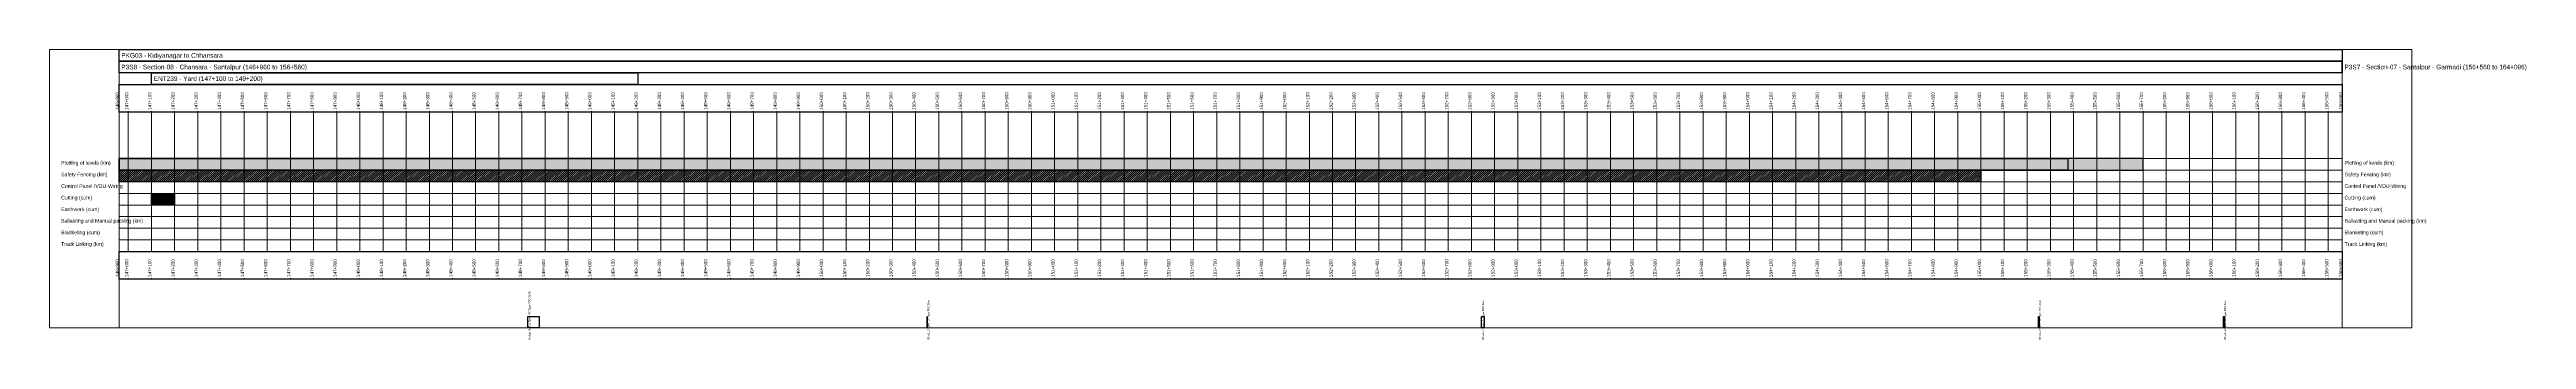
# Model space of a CAD drawing. Extents: x 146660 to 157356, y 3751 to 5000.
import ezdxf

# ---------------------------------------------------------------- set-up
doc = ezdxf.new("R2010")
doc.units = 0
doc.linetypes.add('Dashed', pattern=[0])
for name, color, linetype in [('Activity Lines', 7, 'Continuous'), ('Activity Names', 7, 'Continuous'), ('Block', 7, 'Continuous'), ('Chainage Text', 7, 'Continuous'), ('Entity', 7, 'Continuous'), ('Markers-One', 7, 'Continuous'), ('Outer Box', 7, 'Continuous'), ('Package', 7, 'Continuous'), ('Section', 7, 'Continuous'), ('Vertical Chainage Lines', 7, 'Continuous')]:
    doc.layers.add(name, color=color, linetype=linetype)
doc.styles.add('True type font', font='Arial.ttf')

msp = doc.modelspace()

# ---------------------------------------------------------------- hatches: boundary and pattern name
at = {"true_color": 0xff0080}
for points in [[(146960, 4530), (155375, 4530), (155375, 4480), (146960, 4480)], [(155700, 4530), (146960, 4530), (146960, 4480), (155700, 4480)]]:
    msp.add_hatch(color=230, dxfattribs=at).paths.add_polyline_path(points)
at = {"true_color": 0x008000}
h = msp.add_hatch(dxfattribs=at)
h.set_pattern_fill('LINE', color=34, scale=50, angle=45, style=0)
h.set_pattern_definition([(45, (0, 0), (-4.41941738, 4.41941738), [])])
h.paths.add_polyline_path([(146960, 4480), (155000, 4480), (155000, 4430), (146960, 4430)])
at = {"true_color": 0xfffb00}
msp.add_hatch(color=2, dxfattribs=at).paths.add_polyline_path([(147100, 4380), (147200, 4380), (147200, 4330), (147100, 4330)])

# ---------------------------------------------------------------- linework, layer by layer
for points in [[(146960, 4530), (155375, 4530), (155375, 4480), (146960, 4480)], [(155700, 4530), (146960, 4530), (146960, 4480), (155700, 4480)], [(146960, 4480), (155000, 4480), (155000, 4430), (146960, 4430)], [(147100, 4380), (147200, 4380), (147200, 4330), (147100, 4330)]]:
    msp.add_lwpolyline(points, close=True)
at = {"layer": 'Activity Lines', "color": 230, "linetype": 'Dashed', "lineweight": 15, "true_color": 0xff0080}
msp.add_polyline3d([(146960, 4530, 0), (156560, 4530, 0)], dxfattribs=at)
at = {"layer": 'Activity Lines', "color": 34, "linetype": 'Dashed', "lineweight": 15, "true_color": 0x008000}
msp.add_polyline3d([(146960, 4480, 0), (156560, 4480, 0)], dxfattribs=at)
at = {"layer": 'Activity Lines', "color": 62, "linetype": 'Dashed', "lineweight": 15, "true_color": 0x8080c0}
msp.add_polyline3d([(146960, 4430, 0), (156560, 4430, 0)], dxfattribs=at)
at = {"layer": 'Activity Lines', "color": 2, "linetype": 'Dashed', "lineweight": 15, "true_color": 0xfffb00}
msp.add_polyline3d([(146960, 4380, 0), (156560, 4380, 0)], dxfattribs=at)
at = {"layer": 'Activity Lines', "color": 54, "linetype": 'Dashed', "lineweight": 15, "true_color": 0x3884a3}
msp.add_polyline3d([(146960, 4330, 0), (156560, 4330, 0)], dxfattribs=at)
at = {"layer": 'Activity Lines', "color": 145, "linetype": 'Dashed', "lineweight": 15, "true_color": 0xff2600}
msp.add_polyline3d([(146960, 4280, 0), (156560, 4280, 0)], dxfattribs=at)
at = {"layer": 'Activity Lines', "color": 171, "linetype": 'Dashed', "lineweight": 15, "true_color": 0xff40ff}
msp.add_polyline3d([(146960, 4230, 0), (156560, 4230, 0)], dxfattribs=at)
at = {"layer": 'Activity Lines', "color": 250, "linetype": 'Dashed', "lineweight": 15, "true_color": 0x000000}
msp.add_polyline3d([(146960, 4180, 0), (156560, 4180, 0)], dxfattribs=at)
at = {"layer": 'Block', "color": 9, "linetype": 'Dashed', "lineweight": 0}
for points in [[(146960, 5000, 0), (146960, 3800, 0)], [(156560, 5000, 0), (156560, 3800, 0)]]:
    msp.add_polyline3d(points, dxfattribs=at)
at = {"layer": 'Entity', "color": 9, "lineweight": 25}
for points in [[(147100, 4900, 0), (149200, 4900, 0), (149200, 4850, 0), (147100, 4850, 0)], [(148726, 3850, 0), (148774, 3850, 0), (148774, 3800, 0), (148726, 3800, 0)], [(150449, 3850, 0), (150450, 3850, 0), (150450, 3800, 0), (150449, 3800, 0)], [(152844, 3850, 0), (152855, 3850, 0), (152855, 3800, 0), (152844, 3800, 0)], [(155248, 3850, 0), (155251, 3850, 0), (155251, 3800, 0), (155248, 3800, 0)], [(156048, 3850, 0), (156051, 3850, 0), (156051, 3800, 0), (156048, 3800, 0)]]:
    msp.add_polyline3d(points, close=True, dxfattribs=at)
at = {"layer": 'Markers-One', "color": 41, "linetype": 'Dashed', "lineweight": 0, "true_color": 0xe0e0e0}
for points in [[(146960, 4730, 0), (146960, 4735, 0)], [(147000, 4730, 0), (147000, 4735, 0)], [(147100, 4730, 0), (147100, 4735, 0)], [(147200, 4730, 0), (147200, 4735, 0)], [(147300, 4730, 0), (147300, 4735, 0)], [(147400, 4730, 0), (147400, 4735, 0)], [(147500, 4730, 0), (147500, 4735, 0)], [(147600, 4730, 0), (147600, 4735, 0)], [(147700, 4730, 0), (147700, 4735, 0)], [(147800, 4730, 0), (147800, 4735, 0)], [(147900, 4730, 0), (147900, 4735, 0)], [(148000, 4730, 0), (148000, 4735, 0)], [(148100, 4730, 0), (148100, 4735, 0)], [(148200, 4730, 0), (148200, 4735, 0)], [(148300, 4730, 0), (148300, 4735, 0)], [(148400, 4730, 0), (148400, 4735, 0)], [(148500, 4730, 0), (148500, 4735, 0)], [(148600, 4730, 0), (148600, 4735, 0)], [(148700, 4730, 0), (148700, 4735, 0)], [(148800, 4730, 0), (148800, 4735, 0)], [(148900, 4730, 0), (148900, 4735, 0)], [(149000, 4730, 0), (149000, 4735, 0)], [(149100, 4730, 0), (149100, 4735, 0)], [(149200, 4730, 0), (149200, 4735, 0)], [(149300, 4730, 0), (149300, 4735, 0)], [(149400, 4730, 0), (149400, 4735, 0)], [(149500, 4730, 0), (149500, 4735, 0)], [(149600, 4730, 0), (149600, 4735, 0)], [(149700, 4730, 0), (149700, 4735, 0)], [(149800, 4730, 0), (149800, 4735, 0)], [(149900, 4730, 0), (149900, 4735, 0)], [(150000, 4730, 0), (150000, 4735, 0)], [(150100, 4730, 0), (150100, 4735, 0)], [(150200, 4730, 0), (150200, 4735, 0)], [(150300, 4730, 0), (150300, 4735, 0)], [(150400, 4730, 0), (150400, 4735, 0)], [(150500, 4730, 0), (150500, 4735, 0)], [(150600, 4730, 0), (150600, 4735, 0)], [(150700, 4730, 0), (150700, 4735, 0)], [(150800, 4730, 0), (150800, 4735, 0)], [(150900, 4730, 0), (150900, 4735, 0)], [(151000, 4730, 0), (151000, 4735, 0)], [(151100, 4730, 0), (151100, 4735, 0)], [(151200, 4730, 0), (151200, 4735, 0)], [(151300, 4730, 0), (151300, 4735, 0)], [(151400, 4730, 0), (151400, 4735, 0)], [(151500, 4730, 0), (151500, 4735, 0)], [(151600, 4730, 0), (151600, 4735, 0)], [(151700, 4730, 0), (151700, 4735, 0)], [(151800, 4730, 0), (151800, 4735, 0)], [(151900, 4730, 0), (151900, 4735, 0)], [(152000, 4730, 0), (152000, 4735, 0)], [(152100, 4730, 0), (152100, 4735, 0)], [(152200, 4730, 0), (152200, 4735, 0)], [(152300, 4730, 0), (152300, 4735, 0)], [(152400, 4730, 0), (152400, 4735, 0)], [(152500, 4730, 0), (152500, 4735, 0)], [(152600, 4730, 0), (152600, 4735, 0)], [(152700, 4730, 0), (152700, 4735, 0)], [(152800, 4730, 0), (152800, 4735, 0)], [(152900, 4730, 0), (152900, 4735, 0)], [(153000, 4730, 0), (153000, 4735, 0)], [(153100, 4730, 0), (153100, 4735, 0)], [(153200, 4730, 0), (153200, 4735, 0)], [(153300, 4730, 0), (153300, 4735, 0)], [(153400, 4730, 0), (153400, 4735, 0)], [(153500, 4730, 0), (153500, 4735, 0)], [(153600, 4730, 0), (153600, 4735, 0)], [(153700, 4730, 0), (153700, 4735, 0)], [(153800, 4730, 0), (153800, 4735, 0)], [(153900, 4730, 0), (153900, 4735, 0)], [(154000, 4730, 0), (154000, 4735, 0)], [(154100, 4730, 0), (154100, 4735, 0)], [(154200, 4730, 0), (154200, 4735, 0)], [(154300, 4730, 0), (154300, 4735, 0)], [(154400, 4730, 0), (154400, 4735, 0)], [(154500, 4730, 0), (154500, 4735, 0)], [(154600, 4730, 0), (154600, 4735, 0)], [(154700, 4730, 0), (154700, 4735, 0)], [(154800, 4730, 0), (154800, 4735, 0)], [(154900, 4730, 0), (154900, 4735, 0)], [(155000, 4730, 0), (155000, 4735, 0)], [(155100, 4730, 0), (155100, 4735, 0)], [(155200, 4730, 0), (155200, 4735, 0)], [(155300, 4730, 0), (155300, 4735, 0)], [(155400, 4730, 0), (155400, 4735, 0)], [(155500, 4730, 0), (155500, 4735, 0)], [(155600, 4730, 0), (155600, 4735, 0)], [(155700, 4730, 0), (155700, 4735, 0)], [(155800, 4730, 0), (155800, 4735, 0)], [(155900, 4730, 0), (155900, 4735, 0)], [(156000, 4730, 0), (156000, 4735, 0)], [(156100, 4730, 0), (156100, 4735, 0)], [(156200, 4730, 0), (156200, 4735, 0)], [(156300, 4730, 0), (156300, 4735, 0)], [(156400, 4730, 0), (156400, 4735, 0)], [(156500, 4730, 0), (156500, 4735, 0)], [(156560, 4730, 0), (156560, 4735, 0)], [(146960, 4010, 0), (146960, 4015, 0)], [(147000, 4010, 0), (147000, 4015, 0)], [(147100, 4010, 0), (147100, 4015, 0)], [(147200, 4010, 0), (147200, 4015, 0)], [(147300, 4010, 0), (147300, 4015, 0)], [(147400, 4010, 0), (147400, 4015, 0)], [(147500, 4010, 0), (147500, 4015, 0)], [(147600, 4010, 0), (147600, 4015, 0)], [(147700, 4010, 0), (147700, 4015, 0)], [(147800, 4010, 0), (147800, 4015, 0)], [(147900, 4010, 0), (147900, 4015, 0)], [(148000, 4010, 0), (148000, 4015, 0)], [(148100, 4010, 0), (148100, 4015, 0)], [(148200, 4010, 0), (148200, 4015, 0)], [(148300, 4010, 0), (148300, 4015, 0)], [(148400, 4010, 0), (148400, 4015, 0)], [(148500, 4010, 0), (148500, 4015, 0)], [(148600, 4010, 0), (148600, 4015, 0)], [(148700, 4010, 0), (148700, 4015, 0)], [(148800, 4010, 0), (148800, 4015, 0)], [(148900, 4010, 0), (148900, 4015, 0)], [(149000, 4010, 0), (149000, 4015, 0)], [(149100, 4010, 0), (149100, 4015, 0)], [(149200, 4010, 0), (149200, 4015, 0)], [(149300, 4010, 0), (149300, 4015, 0)], [(149400, 4010, 0), (149400, 4015, 0)], [(149500, 4010, 0), (149500, 4015, 0)], [(149600, 4010, 0), (149600, 4015, 0)], [(149700, 4010, 0), (149700, 4015, 0)], [(149800, 4010, 0), (149800, 4015, 0)], [(149900, 4010, 0), (149900, 4015, 0)], [(150000, 4010, 0), (150000, 4015, 0)], [(150100, 4010, 0), (150100, 4015, 0)], [(150200, 4010, 0), (150200, 4015, 0)], [(150300, 4010, 0), (150300, 4015, 0)], [(150400, 4010, 0), (150400, 4015, 0)], [(150500, 4010, 0), (150500, 4015, 0)], [(150600, 4010, 0), (150600, 4015, 0)], [(150700, 4010, 0), (150700, 4015, 0)], [(150800, 4010, 0), (150800, 4015, 0)], [(150900, 4010, 0), (150900, 4015, 0)], [(151000, 4010, 0), (151000, 4015, 0)], [(151100, 4010, 0), (151100, 4015, 0)], [(151200, 4010, 0), (151200, 4015, 0)], [(151300, 4010, 0), (151300, 4015, 0)], [(151400, 4010, 0), (151400, 4015, 0)], [(151500, 4010, 0), (151500, 4015, 0)], [(151600, 4010, 0), (151600, 4015, 0)], [(151700, 4010, 0), (151700, 4015, 0)], [(151800, 4010, 0), (151800, 4015, 0)], [(151900, 4010, 0), (151900, 4015, 0)], [(152000, 4010, 0), (152000, 4015, 0)], [(152100, 4010, 0), (152100, 4015, 0)], [(152200, 4010, 0), (152200, 4015, 0)], [(152300, 4010, 0), (152300, 4015, 0)], [(152400, 4010, 0), (152400, 4015, 0)], [(152500, 4010, 0), (152500, 4015, 0)], [(152600, 4010, 0), (152600, 4015, 0)], [(152700, 4010, 0), (152700, 4015, 0)], [(152800, 4010, 0), (152800, 4015, 0)], [(152900, 4010, 0), (152900, 4015, 0)], [(153000, 4010, 0), (153000, 4015, 0)], [(153100, 4010, 0), (153100, 4015, 0)], [(153200, 4010, 0), (153200, 4015, 0)], [(153300, 4010, 0), (153300, 4015, 0)], [(153400, 4010, 0), (153400, 4015, 0)], [(153500, 4010, 0), (153500, 4015, 0)], [(153600, 4010, 0), (153600, 4015, 0)], [(153700, 4010, 0), (153700, 4015, 0)], [(153800, 4010, 0), (153800, 4015, 0)], [(153900, 4010, 0), (153900, 4015, 0)], [(154000, 4010, 0), (154000, 4015, 0)], [(154100, 4010, 0), (154100, 4015, 0)], [(154200, 4010, 0), (154200, 4015, 0)], [(154300, 4010, 0), (154300, 4015, 0)], [(154400, 4010, 0), (154400, 4015, 0)], [(154500, 4010, 0), (154500, 4015, 0)], [(154600, 4010, 0), (154600, 4015, 0)], [(154700, 4010, 0), (154700, 4015, 0)], [(154800, 4010, 0), (154800, 4015, 0)], [(154900, 4010, 0), (154900, 4015, 0)], [(155000, 4010, 0), (155000, 4015, 0)], [(155100, 4010, 0), (155100, 4015, 0)], [(155200, 4010, 0), (155200, 4015, 0)], [(155300, 4010, 0), (155300, 4015, 0)], [(155400, 4010, 0), (155400, 4015, 0)], [(155500, 4010, 0), (155500, 4015, 0)], [(155600, 4010, 0), (155600, 4015, 0)], [(155700, 4010, 0), (155700, 4015, 0)], [(155800, 4010, 0), (155800, 4015, 0)], [(155900, 4010, 0), (155900, 4015, 0)], [(156000, 4010, 0), (156000, 4015, 0)], [(156100, 4010, 0), (156100, 4015, 0)], [(156200, 4010, 0), (156200, 4015, 0)], [(156300, 4010, 0), (156300, 4015, 0)], [(156400, 4010, 0), (156400, 4015, 0)], [(156500, 4010, 0), (156500, 4015, 0)], [(156560, 4010, 0), (156560, 4015, 0)]]:
    msp.add_polyline3d(points, dxfattribs=at)
at = {"layer": 'Outer Box', "color": 9, "lineweight": 5}
msp.add_polyline3d([(146660, 5000, 0), (156860, 5000, 0), (156860, 3800, 0), (146660, 3800, 0)], close=True, dxfattribs=at)
at = {"layer": 'Package', "color": 9, "lineweight": 25}
for points in [[(146960, 5000, 0), (156560, 5000, 0), (156560, 4950, 0), (146960, 4950, 0)], [(146960, 4850, 0), (156560, 4850, 0), (156560, 4730, 0), (146960, 4730, 0)], [(146960, 4130, 0), (156560, 4130, 0), (156560, 4010, 0), (146960, 4010, 0)]]:
    msp.add_polyline3d(points, close=True, dxfattribs=at)
at = {"layer": 'Section', "color": 9, "lineweight": 25}
for points in [[(146960, 4950, 0), (156560, 4950, 0), (156560, 4900, 0), (146960, 4900, 0)], [(156560, 4950, 0), (156560, 4950, 0), (156560, 4900, 0), (156560, 4900, 0)]]:
    msp.add_polyline3d(points, close=True, dxfattribs=at)
at = {"layer": 'Vertical Chainage Lines', "color": 41, "linetype": 'Dashed', "lineweight": 0, "true_color": 0xe0e0e0}
for points in [[(147000, 4730, 0), (147000, 4130, 0)], [(147100, 4730, 0), (147100, 4130, 0)], [(147200, 4730, 0), (147200, 4130, 0)], [(147300, 4730, 0), (147300, 4130, 0)], [(147400, 4730, 0), (147400, 4130, 0)], [(147500, 4730, 0), (147500, 4130, 0)], [(147600, 4730, 0), (147600, 4130, 0)], [(147700, 4730, 0), (147700, 4130, 0)], [(147800, 4730, 0), (147800, 4130, 0)], [(147900, 4730, 0), (147900, 4130, 0)], [(148000, 4730, 0), (148000, 4130, 0)], [(148100, 4730, 0), (148100, 4130, 0)], [(148200, 4730, 0), (148200, 4130, 0)], [(148300, 4730, 0), (148300, 4130, 0)], [(148400, 4730, 0), (148400, 4130, 0)], [(148500, 4730, 0), (148500, 4130, 0)], [(148600, 4730, 0), (148600, 4130, 0)], [(148700, 4730, 0), (148700, 4130, 0)], [(148800, 4730, 0), (148800, 4130, 0)], [(148900, 4730, 0), (148900, 4130, 0)], [(149000, 4730, 0), (149000, 4130, 0)], [(149100, 4730, 0), (149100, 4130, 0)], [(149200, 4730, 0), (149200, 4130, 0)], [(149300, 4730, 0), (149300, 4130, 0)], [(149400, 4730, 0), (149400, 4130, 0)], [(149500, 4730, 0), (149500, 4130, 0)], [(149600, 4730, 0), (149600, 4130, 0)], [(149700, 4730, 0), (149700, 4130, 0)], [(149800, 4730, 0), (149800, 4130, 0)], [(149900, 4730, 0), (149900, 4130, 0)], [(150000, 4730, 0), (150000, 4130, 0)], [(150100, 4730, 0), (150100, 4130, 0)], [(150200, 4730, 0), (150200, 4130, 0)], [(150300, 4730, 0), (150300, 4130, 0)], [(150400, 4730, 0), (150400, 4130, 0)], [(150500, 4730, 0), (150500, 4130, 0)], [(150600, 4730, 0), (150600, 4130, 0)], [(150700, 4730, 0), (150700, 4130, 0)], [(150800, 4730, 0), (150800, 4130, 0)], [(150900, 4730, 0), (150900, 4130, 0)], [(151000, 4730, 0), (151000, 4130, 0)], [(151100, 4730, 0), (151100, 4130, 0)], [(151200, 4730, 0), (151200, 4130, 0)], [(151300, 4730, 0), (151300, 4130, 0)], [(151400, 4730, 0), (151400, 4130, 0)], [(151500, 4730, 0), (151500, 4130, 0)], [(151600, 4730, 0), (151600, 4130, 0)], [(151700, 4730, 0), (151700, 4130, 0)], [(151800, 4730, 0), (151800, 4130, 0)], [(151900, 4730, 0), (151900, 4130, 0)], [(152000, 4730, 0), (152000, 4130, 0)], [(152100, 4730, 0), (152100, 4130, 0)], [(152200, 4730, 0), (152200, 4130, 0)], [(152300, 4730, 0), (152300, 4130, 0)], [(152400, 4730, 0), (152400, 4130, 0)], [(152500, 4730, 0), (152500, 4130, 0)], [(152600, 4730, 0), (152600, 4130, 0)], [(152700, 4730, 0), (152700, 4130, 0)], [(152800, 4730, 0), (152800, 4130, 0)], [(152900, 4730, 0), (152900, 4130, 0)], [(153000, 4730, 0), (153000, 4130, 0)], [(153100, 4730, 0), (153100, 4130, 0)], [(153200, 4730, 0), (153200, 4130, 0)], [(153300, 4730, 0), (153300, 4130, 0)], [(153400, 4730, 0), (153400, 4130, 0)], [(153500, 4730, 0), (153500, 4130, 0)], [(153600, 4730, 0), (153600, 4130, 0)], [(153700, 4730, 0), (153700, 4130, 0)], [(153800, 4730, 0), (153800, 4130, 0)], [(153900, 4730, 0), (153900, 4130, 0)], [(154000, 4730, 0), (154000, 4130, 0)], [(154100, 4730, 0), (154100, 4130, 0)], [(154200, 4730, 0), (154200, 4130, 0)], [(154300, 4730, 0), (154300, 4130, 0)], [(154400, 4730, 0), (154400, 4130, 0)], [(154500, 4730, 0), (154500, 4130, 0)], [(154600, 4730, 0), (154600, 4130, 0)], [(154700, 4730, 0), (154700, 4130, 0)], [(154800, 4730, 0), (154800, 4130, 0)], [(154900, 4730, 0), (154900, 4130, 0)], [(155000, 4730, 0), (155000, 4130, 0)], [(155100, 4730, 0), (155100, 4130, 0)], [(155200, 4730, 0), (155200, 4130, 0)], [(155300, 4730, 0), (155300, 4130, 0)], [(155400, 4730, 0), (155400, 4130, 0)], [(155500, 4730, 0), (155500, 4130, 0)], [(155600, 4730, 0), (155600, 4130, 0)], [(155700, 4730, 0), (155700, 4130, 0)], [(155800, 4730, 0), (155800, 4130, 0)], [(155900, 4730, 0), (155900, 4130, 0)], [(156000, 4730, 0), (156000, 4130, 0)], [(156100, 4730, 0), (156100, 4130, 0)], [(156200, 4730, 0), (156200, 4130, 0)], [(156300, 4730, 0), (156300, 4130, 0)], [(156400, 4730, 0), (156400, 4130, 0)], [(156500, 4730, 0), (156500, 4130, 0)]]:
    msp.add_polyline3d(points, dxfattribs=at)

# ---------------------------------------------------------------- texts
at = {"layer": 'Activity Names', "color": 230, "lineweight": 15, "true_color": 0xff0080, "style": 'True type font'}
for p in [(146710, 4504), (156570, 4504)]:
    msp.add_text('Plotting of levels (km)', height=16, dxfattribs=at).set_placement(p)
at = {"layer": 'Activity Names', "color": 34, "lineweight": 15, "true_color": 0x008000, "style": 'True type font'}
for p in [(146710, 4454), (156570, 4454)]:
    msp.add_text('Safety Fencing (km)', height=16, dxfattribs=at).set_placement(p)
at = {"layer": 'Activity Names', "color": 62, "lineweight": 15, "true_color": 0x8080c0, "style": 'True type font'}
for p in [(146710, 4404), (156570, 4404)]:
    msp.add_text('Control Panel /VDU-Wiring', height=16, dxfattribs=at).set_placement(p)
at = {"layer": 'Activity Names', "color": 2, "lineweight": 15, "true_color": 0xfffb00, "style": 'True type font'}
for p in [(146710, 4354), (156570, 4354)]:
    msp.add_text('Cutting (cum)', height=16, dxfattribs=at).set_placement(p)
at = {"layer": 'Activity Names', "color": 54, "lineweight": 15, "true_color": 0x3884a3, "style": 'True type font'}
for p in [(146710, 4304), (156570, 4304)]:
    msp.add_text('Earthwork (cum)', height=16, dxfattribs=at).set_placement(p)
at = {"layer": 'Activity Names', "color": 145, "lineweight": 15, "true_color": 0xff2600, "style": 'True type font'}
for p in [(146710, 4254), (156570, 4254)]:
    msp.add_text('Ballasting and Manual packing (km)', height=16, dxfattribs=at).set_placement(p)
at = {"layer": 'Activity Names', "color": 171, "lineweight": 15, "true_color": 0xff40ff, "style": 'True type font'}
for p in [(146710, 4204), (156570, 4204)]:
    msp.add_text('Blanketing (cum)', height=16, dxfattribs=at).set_placement(p)
at = {"layer": 'Activity Names', "color": 250, "lineweight": 15, "true_color": 0x000000, "style": 'True type font'}
for p in [(146710, 4154), (156570, 4154)]:
    msp.add_text('Track Linking (km)', height=16, dxfattribs=at).set_placement(p)
at = {"layer": 'Chainage Text', "color": 9, "lineweight": 15, "style": 'True type font'}
for s, p in [('146+960', (146960, 4740)), ('147+000', (147000, 4740)), ('147+100', (147100, 4740)), ('147+200', (147200, 4740)), ('147+300', (147300, 4740)), ('147+400', (147400, 4740)), ('147+500', (147500, 4740)), ('147+600', (147600, 4740)), ('147+700', (147700, 4740)), ('147+800', (147800, 4740)), ('147+900', (147900, 4740)), ('148+000', (148000, 4740)), ('148+100', (148100, 4740)), ('148+200', (148200, 4740)), ('148+300', (148300, 4740)), ('148+400', (148400, 4740)), ('148+500', (148500, 4740)), ('148+600', (148600, 4740)), ('148+700', (148700, 4740)), ('148+800', (148800, 4740)), ('148+900', (148900, 4740)), ('149+000', (149000, 4740)), ('149+100', (149100, 4740)), ('149+200', (149200, 4740)), ('149+300', (149300, 4740)), ('149+400', (149400, 4740)), ('149+500', (149500, 4740)), ('149+600', (149600, 4740)), ('149+700', (149700, 4740)), ('149+800', (149800, 4740)), ('149+900', (149900, 4740)), ('150+000', (150000, 4740)), ('150+100', (150100, 4740)), ('150+200', (150200, 4740)), ('150+300', (150300, 4740)), ('150+400', (150400, 4740)), ('150+500', (150500, 4740)), ('150+600', (150600, 4740)), ('150+700', (150700, 4740)), ('150+800', (150800, 4740)), ('150+900', (150900, 4740)), ('151+000', (151000, 4740)), ('151+100', (151100, 4740)), ('151+200', (151200, 4740)), ('151+300', (151300, 4740)), ('151+400', (151400, 4740)), ('151+500', (151500, 4740)), ('151+600', (151600, 4740)), ('151+700', (151700, 4740)), ('151+800', (151800, 4740)), ('151+900', (151900, 4740)), ('152+000', (152000, 4740)), ('152+100', (152100, 4740)), ('152+200', (152200, 4740)), ('152+300', (152300, 4740)), ('152+400', (152400, 4740)), ('152+500', (152500, 4740)), ('152+600', (152600, 4740)), ('152+700', (152700, 4740)), ('152+800', (152800, 4740)), ('152+900', (152900, 4740)), ('153+000', (153000, 4740)), ('153+100', (153100, 4740)), ('153+200', (153200, 4740)), ('153+300', (153300, 4740)), ('153+400', (153400, 4740)), ('153+500', (153500, 4740)), ('153+600', (153600, 4740)), ('153+700', (153700, 4740)), ('153+800', (153800, 4740)), ('153+900', (153900, 4740)), ('154+000', (154000, 4740)), ('154+100', (154100, 4740)), ('154+200', (154200, 4740)), ('154+300', (154300, 4740)), ('154+400', (154400, 4740)), ('154+500', (154500, 4740)), ('154+600', (154600, 4740)), ('154+700', (154700, 4740)), ('154+800', (154800, 4740)), ('154+900', (154900, 4740)), ('155+000', (155000, 4740)), ('155+100', (155100, 4740)), ('155+200', (155200, 4740)), ('155+300', (155300, 4740)), ('155+400', (155400, 4740)), ('155+500', (155500, 4740)), ('155+600', (155600, 4740)), ('155+700', (155700, 4740)), ('155+800', (155800, 4740)), ('155+900', (155900, 4740)), ('156+000', (156000, 4740)), ('156+100', (156100, 4740)), ('156+200', (156200, 4740)), ('156+300', (156300, 4740)), ('156+400', (156400, 4740)), ('156+500', (156500, 4740)), ('156+560', (156560, 4740)), ('146+960', (146960, 4020)), ('147+000', (147000, 4020)), ('147+100', (147100, 4020)), ('147+200', (147200, 4020)), ('147+300', (147300, 4020)), ('147+400', (147400, 4020)), ('147+500', (147500, 4020)), ('147+600', (147600, 4020)), ('147+700', (147700, 4020)), ('147+800', (147800, 4020)), ('147+900', (147900, 4020)), ('148+000', (148000, 4020)), ('148+100', (148100, 4020)), ('148+200', (148200, 4020)), ('148+300', (148300, 4020)), ('148+400', (148400, 4020)), ('148+500', (148500, 4020)), ('148+600', (148600, 4020)), ('148+700', (148700, 4020)), ('148+800', (148800, 4020)), ('148+900', (148900, 4020)), ('149+000', (149000, 4020)), ('149+100', (149100, 4020)), ('149+200', (149200, 4020)), ('149+300', (149300, 4020)), ('149+400', (149400, 4020)), ('149+500', (149500, 4020)), ('149+600', (149600, 4020)), ('149+700', (149700, 4020)), ('149+800', (149800, 4020)), ('149+900', (149900, 4020)), ('150+000', (150000, 4020)), ('150+100', (150100, 4020)), ('150+200', (150200, 4020)), ('150+300', (150300, 4020)), ('150+400', (150400, 4020)), ('150+500', (150500, 4020)), ('150+600', (150600, 4020)), ('150+700', (150700, 4020)), ('150+800', (150800, 4020)), ('150+900', (150900, 4020)), ('151+000', (151000, 4020)), ('151+100', (151100, 4020)), ('151+200', (151200, 4020)), ('151+300', (151300, 4020)), ('151+400', (151400, 4020)), ('151+500', (151500, 4020)), ('151+600', (151600, 4020)), ('151+700', (151700, 4020)), ('151+800', (151800, 4020)), ('151+900', (151900, 4020)), ('152+000', (152000, 4020)), ('152+100', (152100, 4020)), ('152+200', (152200, 4020)), ('152+300', (152300, 4020)), ('152+400', (152400, 4020)), ('152+500', (152500, 4020)), ('152+600', (152600, 4020)), ('152+700', (152700, 4020)), ('152+800', (152800, 4020)), ('152+900', (152900, 4020)), ('153+000', (153000, 4020)), ('153+100', (153100, 4020)), ('153+200', (153200, 4020)), ('153+300', (153300, 4020)), ('153+400', (153400, 4020)), ('153+500', (153500, 4020)), ('153+600', (153600, 4020)), ('153+700', (153700, 4020)), ('153+800', (153800, 4020)), ('153+900', (153900, 4020)), ('154+000', (154000, 4020)), ('154+100', (154100, 4020)), ('154+200', (154200, 4020)), ('154+300', (154300, 4020)), ('154+400', (154400, 4020)), ('154+500', (154500, 4020)), ('154+600', (154600, 4020)), ('154+700', (154700, 4020)), ('154+800', (154800, 4020)), ('154+900', (154900, 4020)), ('155+000', (155000, 4020)), ('155+100', (155100, 4020)), ('155+200', (155200, 4020)), ('155+300', (155300, 4020)), ('155+400', (155400, 4020)), ('155+500', (155500, 4020)), ('155+600', (155600, 4020)), ('155+700', (155700, 4020)), ('155+800', (155800, 4020)), ('155+900', (155900, 4020)), ('156+000', (156000, 4020)), ('156+100', (156100, 4020)), ('156+200', (156200, 4020)), ('156+300', (156300, 4020)), ('156+400', (156400, 4020)), ('156+500', (156500, 4020)), ('156+560', (156560, 4020))]:
    msp.add_text(s, height=14, rotation=90, dxfattribs=at).set_placement(p)
at = {"layer": 'Entity', "color": 8, "lineweight": 15, "style": 'True type font'}
msp.add_text('ENT239 - Yard (147+100 to 149+200)', height=20, dxfattribs=at).set_placement((147110, 4865))
at = {"layer": 'Entity', "color": 9, "lineweight": 15, "style": 'True type font'}
for s, p in [('Bridge No-116 Span- 4X Type-PSC SLAB', (148736, 3750)), ('BNo.115 Span- 1x Type-RCC Box', (150459, 3750)), ('BNo.117 Span- 2x Type-RCC Box', (152854, 3750)), ('BNo.118 Span- 1x Type-RCC Box', (155258, 3750)), ('BNo.119 Span- 1x Type-RCC Box', (156058, 3750))]:
    msp.add_text(s, height=8, rotation=90, dxfattribs=at).set_placement(p)
at = {"layer": 'Package', "color": 8, "lineweight": 15, "style": 'True type font'}
msp.add_text('PKG03 - Kidiyanagar to Chhansara', height=20, dxfattribs=at).set_placement((146970, 4965))
at = {"layer": 'Section', "color": 8, "lineweight": 15, "style": 'True type font'}
for s, p in [('P3S8 - Section-08 - Chansara - Santalpur (146+960 to 156+560)', (146970, 4915)), ('P3S7 - Section-07 - Santalpur - Garmadi (156+560 to 164+096)', (156570, 4915))]:
    msp.add_text(s, height=20, dxfattribs=at).set_placement(p)

doc.saveas('drawing.dxf')
